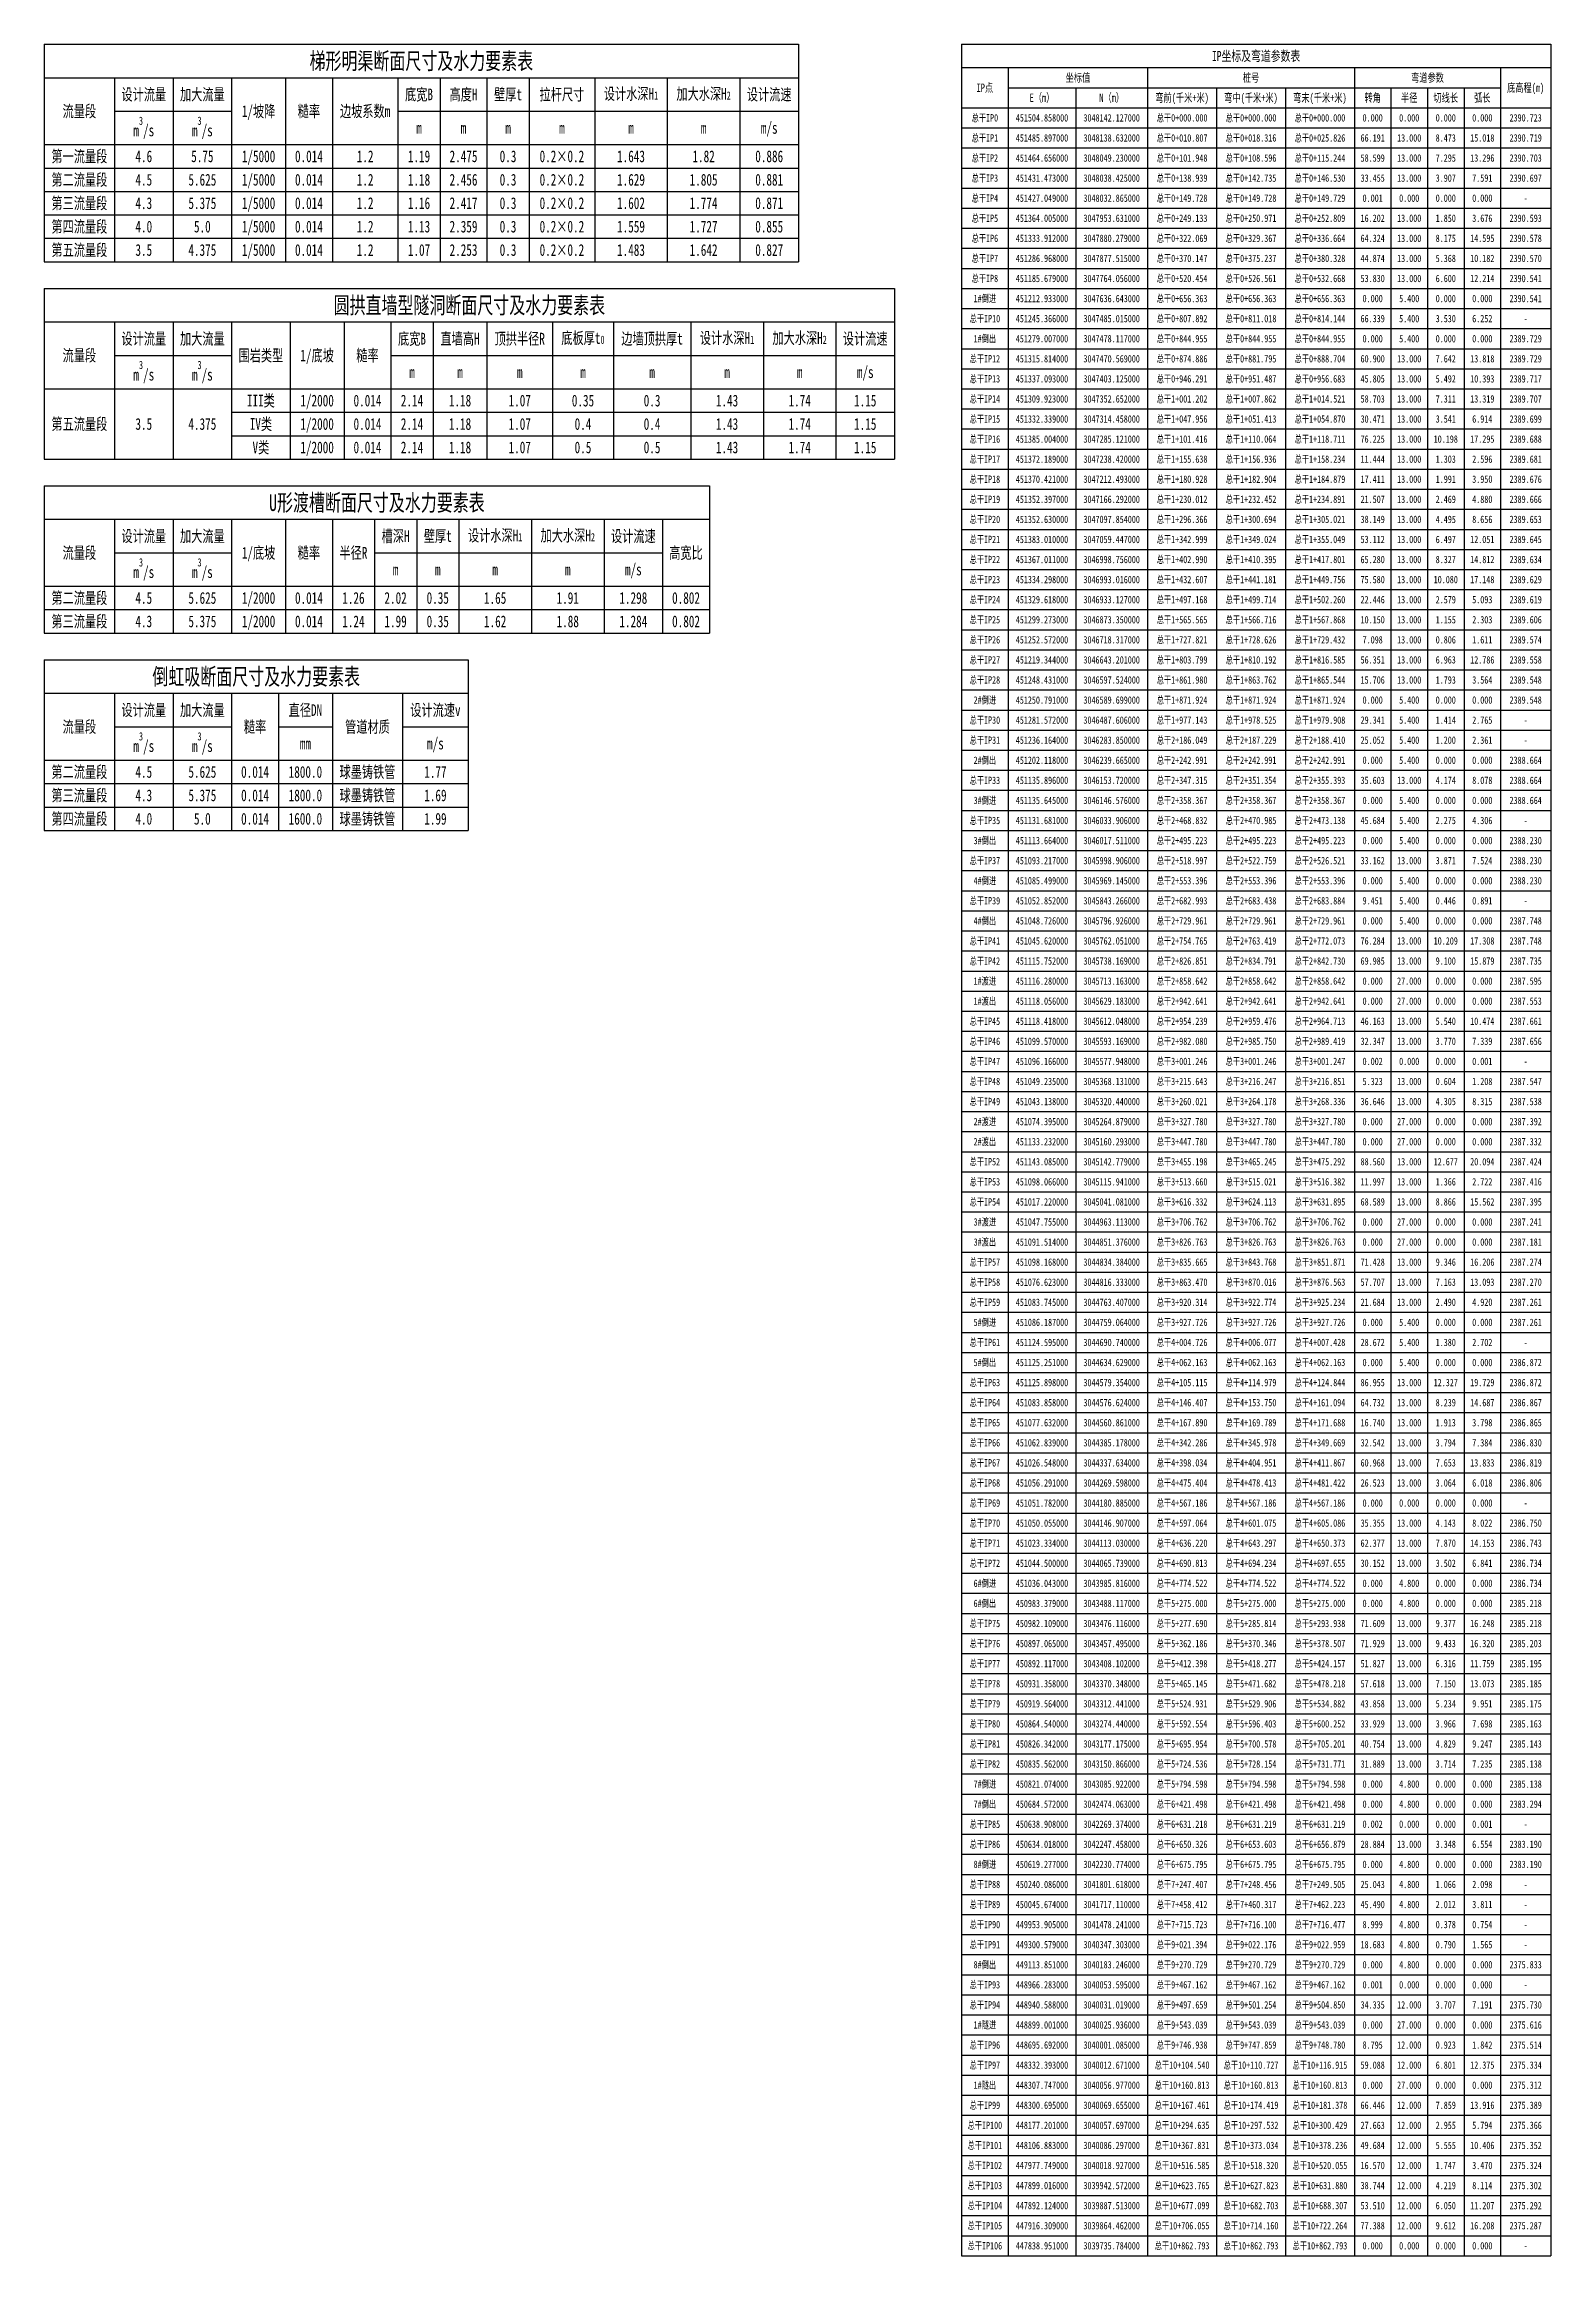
# Model space of a CAD drawing. Header units: metres. Extents: x -40 to 10883, y -681 to 2393.
# Drawn here: x 0 to 450, y -681 to -20 of the extents above; entities that cross this region are included whole.
import ezdxf
from ezdxf.enums import TextEntityAlignment as Align

# ---------------------------------------------------------------- set-up
doc = ezdxf.new("R2010")
doc.units = ezdxf.units.M
doc.layers.add('IP坐标表', color=7, linetype='Continuous')
doc.layers.add('断面汇总表', color=7, linetype='Continuous')
doc.styles.get("Standard").update_dxf_attribs({"font": '', "width": 0.7})
doc.styles.get('Standard').set_extended_font_data('仿宋')

msp = doc.modelspace()

# ---------------------------------------------------------------- texts
at = {"layer": 'IP坐标表', "width": 0.7}
for s, height, p in [('IP坐标及弯道参数表', 3, (362.16, -23.5)), ('IP点', 2.5, (281.1, -33)), ('坐标值', 2.5, (308.92, -30)), ('桩号', 2.5, (360.64, -30)), ('弯道参数', 2.5, (413.38, -30)), ('底高程(m)', 2.5, (442.72, -33)), ('E（m）', 2.5, (298.18, -36)), ('N（m）', 2.5, (319, -36)), ('弯前(千米+米)', 2.5, (340.04, -36)), ('弯中(千米+米)', 2.5, (360.64, -36)), ('弯末(千米+米)', 2.5, (381.24, -36)), ('转角', 2.5, (397, -36)), ('半径', 2.5, (407.92, -36)), ('切线长', 2.5, (418.84, -36)), ('弧长', 2.5, (429.76, -36)), ('总干IP0', 2.2, (281.1, -42)), ('451504.858000', 2.2, (298.18, -42)), ('3048142.127000', 2.2, (319, -42)), ('总干0+000.000', 2.2, (340.04, -42)), ('总干0+000.000', 2.2, (360.64, -42)), ('总干0+000.000', 2.2, (381.24, -42)), ('0.000', 2.2, (397, -42)), ('0.000', 2.2, (407.92, -42)), ('0.000', 2.2, (418.84, -42)), ('0.000', 2.2, (429.76, -42)), ('2390.723', 2.2, (442.72, -42)), ('总干IP1', 2.2, (281.1, -48)), ('总干IP2', 2.2, (281.1, -54)), ('451485.897000', 2.2, (298.18, -48)), ('3048138.632000', 2.2, (319, -48)), ('总干0+010.807', 2.2, (340.04, -48)), ('总干0+101.948', 2.2, (340.04, -54)), ('总干0+018.316', 2.2, (360.64, -48)), ('总干0+108.596', 2.2, (360.64, -54)), ('总干0+025.826', 2.2, (381.24, -48)), ('总干0+115.244', 2.2, (381.24, -54)), ('66.191', 2.2, (397, -48)), ('13.000', 2.2, (407.92, -48)), ('8.473', 2.2, (418.84, -48)), ('15.018', 2.2, (429.76, -48)), ('2390.719', 2.2, (442.72, -48)), ('总干IP3', 2.2, (281.1, -60)), ('451464.656000', 2.2, (298.18, -54)), ('451431.473000', 2.2, (298.18, -60)), ('3048049.230000', 2.2, (319, -54)), ('3048038.425000', 2.2, (319, -60)), ('总干0+138.939', 2.2, (340.04, -60)), ('总干0+142.735', 2.2, (360.64, -60)), ('总干0+146.530', 2.2, (381.24, -60)), ('33.455', 2.2, (397, -60)), ('58.599', 2.2, (397, -54)), ('13.000', 2.2, (407.92, -54)), ('13.000', 2.2, (407.92, -60)), ('3.907', 2.2, (418.84, -60)), ('7.295', 2.2, (418.84, -54)), ('13.296', 2.2, (429.76, -54)), ('7.591', 2.2, (429.76, -60)), ('2390.703', 2.2, (442.72, -54)), ('2390.697', 2.2, (442.72, -60)), ('总干IP4', 2.2, (281.1, -66)), ('451427.049000', 2.2, (298.18, -66)), ('3048032.865000', 2.2, (319, -66)), ('总干0+149.728', 2.2, (340.04, -66)), ('总干0+149.728', 2.2, (360.64, -66)), ('总干0+149.729', 2.2, (381.24, -66)), ('0.001', 2.2, (397, -66)), ('0.000', 2.2, (407.92, -66)), ('0.000', 2.2, (418.84, -66)), ('0.000', 2.2, (429.76, -66)), ('总干IP5', 2.2, (281.1, -72)), ('451364.005000', 2.2, (298.18, -72)), ('3047953.631000', 2.2, (319, -72)), ('总干0+249.133', 2.2, (340.04, -72)), ('总干0+250.971', 2.2, (360.64, -72)), ('总干0+252.809', 2.2, (381.24, -72)), ('16.202', 2.2, (397, -72)), ('13.000', 2.2, (407.92, -72)), ('1.850', 2.2, (418.84, -72)), ('3.676', 2.2, (429.76, -72)), ('2390.593', 2.2, (442.72, -72)), ('-', 2.2, (442.72, -66)), ('总干IP6', 2.2, (281.1, -78)), ('451333.912000', 2.2, (298.18, -78)), ('3047880.279000', 2.2, (319, -78)), ('总干0+322.069', 2.2, (340.04, -78)), ('总干0+329.367', 2.2, (360.64, -78)), ('总干0+336.664', 2.2, (381.24, -78)), ('64.324', 2.2, (397, -78)), ('13.000', 2.2, (407.92, -78)), ('8.175', 2.2, (418.84, -78)), ('14.595', 2.2, (429.76, -78)), ('2390.578', 2.2, (442.72, -78)), ('总干IP7', 2.2, (281.1, -84)), ('451286.968000', 2.2, (298.18, -84)), ('3047877.515000', 2.2, (319, -84)), ('总干0+370.147', 2.2, (340.04, -84)), ('总干0+375.237', 2.2, (360.64, -84)), ('总干0+380.328', 2.2, (381.24, -84)), ('44.874', 2.2, (397, -84)), ('13.000', 2.2, (407.92, -84)), ('5.368', 2.2, (418.84, -84)), ('10.182', 2.2, (429.76, -84)), ('2390.570', 2.2, (442.72, -84)), ('总干IP8', 2.2, (281.1, -90)), ('451185.679000', 2.2, (298.18, -90)), ('3047764.056000', 2.2, (319, -90)), ('总干0+520.454', 2.2, (340.04, -90)), ('总干0+526.561', 2.2, (360.64, -90)), ('总干0+532.668', 2.2, (381.24, -90)), ('53.830', 2.2, (397, -90)), ('13.000', 2.2, (407.92, -90)), ('6.600', 2.2, (418.84, -90)), ('12.214', 2.2, (429.76, -90)), ('2390.541', 2.2, (442.72, -90)), ('1#倒进', 2.2, (281.1, -96)), ('451212.933000', 2.2, (298.18, -96)), ('3047636.643000', 2.2, (319, -96)), ('总干0+656.363', 2.2, (340.04, -96)), ('总干0+656.363', 2.2, (360.64, -96)), ('总干0+656.363', 2.2, (381.24, -96)), ('0.000', 2.2, (397, -96)), ('5.400', 2.2, (407.92, -96)), ('0.000', 2.2, (418.84, -96)), ('0.000', 2.2, (429.76, -96)), ('2390.541', 2.2, (442.72, -96)), ('总干IP10', 2.2, (281.1, -102)), ('451245.366000', 2.2, (298.18, -102)), ('3047485.015000', 2.2, (319, -102)), ('总干0+807.892', 2.2, (340.04, -102)), ('总干0+811.018', 2.2, (360.64, -102)), ('总干0+814.144', 2.2, (381.24, -102)), ('66.339', 2.2, (397, -102)), ('5.400', 2.2, (407.92, -102)), ('3.530', 2.2, (418.84, -102)), ('6.252', 2.2, (429.76, -102)), ('-', 2.2, (442.72, -102)), ('1#倒出', 2.2, (281.1, -108)), ('451279.007000', 2.2, (298.18, -108)), ('3047478.117000', 2.2, (319, -108)), ('总干0+844.955', 2.2, (340.04, -108)), ('总干0+844.955', 2.2, (360.64, -108)), ('总干0+844.955', 2.2, (381.24, -108)), ('0.000', 2.2, (397, -108)), ('5.400', 2.2, (407.92, -108)), ('0.000', 2.2, (418.84, -108)), ('0.000', 2.2, (429.76, -108)), ('2389.729', 2.2, (442.72, -108)), ('总干IP12', 2.2, (281.1, -114)), ('总干IP13', 2.2, (281.1, -120)), ('451315.814000', 2.2, (298.18, -114)), ('451337.093000', 2.2, (298.18, -120)), ('3047470.569000', 2.2, (319, -114)), ('3047403.125000', 2.2, (319, -120)), ('总干0+874.886', 2.2, (340.04, -114)), ('总干0+946.291', 2.2, (340.04, -120)), ('总干0+881.795', 2.2, (360.64, -114)), ('总干0+951.487', 2.2, (360.64, -120)), ('总干0+888.704', 2.2, (381.24, -114)), ('总干0+956.683', 2.2, (381.24, -120)), ('45.805', 2.2, (397, -120)), ('60.900', 2.2, (397, -114)), ('13.000', 2.2, (407.92, -114)), ('13.000', 2.2, (407.92, -120)), ('5.492', 2.2, (418.84, -120)), ('7.642', 2.2, (418.84, -114)), ('13.818', 2.2, (429.76, -114)), ('10.393', 2.2, (429.76, -120)), ('2389.729', 2.2, (442.72, -114)), ('2389.717', 2.2, (442.72, -120)), ('总干IP14', 2.2, (281.1, -126)), ('451309.923000', 2.2, (298.18, -126)), ('3047352.652000', 2.2, (319, -126)), ('总干1+001.202', 2.2, (340.04, -126)), ('总干1+007.862', 2.2, (360.64, -126)), ('总干1+014.521', 2.2, (381.24, -126)), ('58.703', 2.2, (397, -126)), ('13.000', 2.2, (407.92, -126)), ('7.311', 2.2, (418.84, -126)), ('13.319', 2.2, (429.76, -126)), ('2389.707', 2.2, (442.72, -126)), ('总干IP15', 2.2, (281.1, -132)), ('451332.339000', 2.2, (298.18, -132)), ('3047314.458000', 2.2, (319, -132)), ('总干1+047.956', 2.2, (340.04, -132)), ('总干1+051.413', 2.2, (360.64, -132)), ('总干1+054.870', 2.2, (381.24, -132)), ('30.471', 2.2, (397, -132)), ('13.000', 2.2, (407.92, -132)), ('3.541', 2.2, (418.84, -132)), ('6.914', 2.2, (429.76, -132)), ('2389.699', 2.2, (442.72, -132)), ('总干IP16', 2.2, (281.1, -138)), ('451385.004000', 2.2, (298.18, -138)), ('3047285.121000', 2.2, (319, -138)), ('总干1+101.416', 2.2, (340.04, -138)), ('总干1+110.064', 2.2, (360.64, -138)), ('总干1+118.711', 2.2, (381.24, -138)), ('76.225', 2.2, (397, -138)), ('13.000', 2.2, (407.92, -138)), ('10.198', 2.2, (418.84, -138)), ('17.295', 2.2, (429.76, -138)), ('2389.688', 2.2, (442.72, -138)), ('总干IP17', 2.2, (281.1, -144)), ('451372.189000', 2.2, (298.18, -144)), ('3047238.420000', 2.2, (319, -144)), ('总干1+155.638', 2.2, (340.04, -144)), ('总干1+156.936', 2.2, (360.64, -144)), ('总干1+158.234', 2.2, (381.24, -144)), ('11.444', 2.2, (397, -144)), ('13.000', 2.2, (407.92, -144)), ('1.303', 2.2, (418.84, -144)), ('2.596', 2.2, (429.76, -144)), ('2389.681', 2.2, (442.72, -144)), ('总干IP18', 2.2, (281.1, -150)), ('451370.421000', 2.2, (298.18, -150)), ('3047212.493000', 2.2, (319, -150)), ('总干1+180.928', 2.2, (340.04, -150)), ('总干1+182.904', 2.2, (360.64, -150)), ('总干1+184.879', 2.2, (381.24, -150)), ('17.411', 2.2, (397, -150)), ('13.000', 2.2, (407.92, -150)), ('1.991', 2.2, (418.84, -150)), ('3.950', 2.2, (429.76, -150)), ('2389.676', 2.2, (442.72, -150)), ('总干IP19', 2.2, (281.1, -156)), ('451352.397000', 2.2, (298.18, -156)), ('3047166.292000', 2.2, (319, -156)), ('总干1+230.012', 2.2, (340.04, -156)), ('总干1+232.452', 2.2, (360.64, -156)), ('总干1+234.891', 2.2, (381.24, -156)), ('21.507', 2.2, (397, -156)), ('13.000', 2.2, (407.92, -156)), ('2.469', 2.2, (418.84, -156)), ('4.880', 2.2, (429.76, -156)), ('2389.666', 2.2, (442.72, -156)), ('总干IP20', 2.2, (281.1, -162)), ('451352.630000', 2.2, (298.18, -162)), ('3047097.854000', 2.2, (319, -162)), ('总干1+296.366', 2.2, (340.04, -162)), ('总干1+300.694', 2.2, (360.64, -162)), ('总干1+305.021', 2.2, (381.24, -162)), ('38.149', 2.2, (397, -162)), ('13.000', 2.2, (407.92, -162)), ('4.495', 2.2, (418.84, -162)), ('8.656', 2.2, (429.76, -162)), ('2389.653', 2.2, (442.72, -162)), ('总干IP21', 2.2, (281.1, -168)), ('451383.010000', 2.2, (298.18, -168)), ('3047059.447000', 2.2, (319, -168)), ('总干1+342.999', 2.2, (340.04, -168)), ('总干1+349.024', 2.2, (360.64, -168)), ('总干1+355.049', 2.2, (381.24, -168)), ('53.112', 2.2, (397, -168)), ('13.000', 2.2, (407.92, -168)), ('6.497', 2.2, (418.84, -168)), ('12.051', 2.2, (429.76, -168)), ('2389.645', 2.2, (442.72, -168)), ('总干IP22', 2.2, (281.1, -174)), ('451367.011000', 2.2, (298.18, -174)), ('3046998.756000', 2.2, (319, -174)), ('总干1+402.990', 2.2, (340.04, -174)), ('总干1+410.395', 2.2, (360.64, -174)), ('总干1+417.801', 2.2, (381.24, -174)), ('65.280', 2.2, (397, -174)), ('13.000', 2.2, (407.92, -174)), ('8.327', 2.2, (418.84, -174)), ('14.812', 2.2, (429.76, -174)), ('2389.634', 2.2, (442.72, -174)), ('总干IP23', 2.2, (281.1, -180)), ('总干IP24', 2.2, (281.1, -186)), ('451334.298000', 2.2, (298.18, -180)), ('451329.618000', 2.2, (298.18, -186)), ('3046993.016000', 2.2, (319, -180)), ('3046933.127000', 2.2, (319, -186)), ('总干1+432.607', 2.2, (340.04, -180)), ('总干1+497.168', 2.2, (340.04, -186)), ('总干1+441.181', 2.2, (360.64, -180)), ('总干1+499.714', 2.2, (360.64, -186)), ('总干1+449.756', 2.2, (381.24, -180)), ('总干1+502.260', 2.2, (381.24, -186)), ('22.446', 2.2, (397, -186)), ('75.580', 2.2, (397, -180)), ('13.000', 2.2, (407.92, -180)), ('13.000', 2.2, (407.92, -186)), ('10.080', 2.2, (418.84, -180)), ('2.579', 2.2, (418.84, -186)), ('17.148', 2.2, (429.76, -180)), ('5.093', 2.2, (429.76, -186)), ('2389.629', 2.2, (442.72, -180)), ('2389.619', 2.2, (442.72, -186)), ('总干IP25', 2.2, (281.1, -192)), ('451299.273000', 2.2, (298.18, -192)), ('3046873.350000', 2.2, (319, -192)), ('总干1+565.565', 2.2, (340.04, -192)), ('总干1+566.716', 2.2, (360.64, -192)), ('总干1+567.868', 2.2, (381.24, -192)), ('10.150', 2.2, (397, -192)), ('13.000', 2.2, (407.92, -192)), ('1.155', 2.2, (418.84, -192)), ('2.303', 2.2, (429.76, -192)), ('2389.606', 2.2, (442.72, -192)), ('总干IP26', 2.2, (281.1, -198)), ('451252.572000', 2.2, (298.18, -198)), ('3046718.317000', 2.2, (319, -198)), ('总干1+727.821', 2.2, (340.04, -198)), ('总干1+728.626', 2.2, (360.64, -198)), ('总干1+729.432', 2.2, (381.24, -198)), ('7.098', 2.2, (397, -198)), ('13.000', 2.2, (407.92, -198)), ('0.806', 2.2, (418.84, -198)), ('1.611', 2.2, (429.76, -198)), ('2389.574', 2.2, (442.72, -198)), ('总干IP27', 2.2, (281.1, -204)), ('451219.344000', 2.2, (298.18, -204)), ('3046643.201000', 2.2, (319, -204)), ('总干1+803.799', 2.2, (340.04, -204)), ('总干1+810.192', 2.2, (360.64, -204)), ('总干1+816.585', 2.2, (381.24, -204)), ('56.351', 2.2, (397, -204)), ('13.000', 2.2, (407.92, -204)), ('6.963', 2.2, (418.84, -204)), ('12.786', 2.2, (429.76, -204)), ('2389.558', 2.2, (442.72, -204)), ('总干IP28', 2.2, (281.1, -210)), ('451248.431000', 2.2, (298.18, -210)), ('3046597.524000', 2.2, (319, -210)), ('总干1+861.980', 2.2, (340.04, -210)), ('总干1+863.762', 2.2, (360.64, -210)), ('总干1+865.544', 2.2, (381.24, -210)), ('15.706', 2.2, (397, -210)), ('13.000', 2.2, (407.92, -210)), ('1.793', 2.2, (418.84, -210)), ('3.564', 2.2, (429.76, -210)), ('2389.548', 2.2, (442.72, -210)), ('2#倒进', 2.2, (281.1, -216)), ('451250.791000', 2.2, (298.18, -216)), ('3046589.699000', 2.2, (319, -216)), ('总干1+871.924', 2.2, (340.04, -216)), ('总干1+871.924', 2.2, (360.64, -216)), ('总干1+871.924', 2.2, (381.24, -216)), ('0.000', 2.2, (397, -216)), ('5.400', 2.2, (407.92, -216)), ('0.000', 2.2, (418.84, -216)), ('0.000', 2.2, (429.76, -216)), ('2389.548', 2.2, (442.72, -216)), ('总干IP30', 2.2, (281.1, -222)), ('451281.572000', 2.2, (298.18, -222)), ('3046487.606000', 2.2, (319, -222)), ('总干1+977.143', 2.2, (340.04, -222)), ('总干1+978.525', 2.2, (360.64, -222)), ('总干1+979.908', 2.2, (381.24, -222)), ('29.341', 2.2, (397, -222)), ('5.400', 2.2, (407.92, -222)), ('1.414', 2.2, (418.84, -222)), ('2.765', 2.2, (429.76, -222)), ('-', 2.2, (442.72, -222)), ('总干IP31', 2.2, (281.1, -228)), ('451236.164000', 2.2, (298.18, -228)), ('3046283.850000', 2.2, (319, -228)), ('总干2+186.049', 2.2, (340.04, -228)), ('总干2+187.229', 2.2, (360.64, -228)), ('总干2+188.410', 2.2, (381.24, -228)), ('25.052', 2.2, (397, -228)), ('5.400', 2.2, (407.92, -228)), ('1.200', 2.2, (418.84, -228)), ('2.361', 2.2, (429.76, -228)), ('-', 2.2, (442.72, -228)), ('2#倒出', 2.2, (281.1, -234)), ('451202.118000', 2.2, (298.18, -234)), ('3046239.665000', 2.2, (319, -234)), ('总干2+242.991', 2.2, (340.04, -234)), ('总干2+242.991', 2.2, (360.64, -234)), ('总干2+242.991', 2.2, (381.24, -234)), ('0.000', 2.2, (397, -234)), ('5.400', 2.2, (407.92, -234)), ('0.000', 2.2, (418.84, -234)), ('0.000', 2.2, (429.76, -234)), ('2388.664', 2.2, (442.72, -234)), ('总干IP33', 2.2, (281.1, -240)), ('451135.896000', 2.2, (298.18, -240)), ('3046153.720000', 2.2, (319, -240)), ('总干2+347.315', 2.2, (340.04, -240)), ('总干2+351.354', 2.2, (360.64, -240)), ('总干2+355.393', 2.2, (381.24, -240)), ('35.603', 2.2, (397, -240)), ('13.000', 2.2, (407.92, -240)), ('4.174', 2.2, (418.84, -240)), ('8.078', 2.2, (429.76, -240)), ('2388.664', 2.2, (442.72, -240)), ('总干IP35', 2.2, (281.1, -252)), ('3#倒进', 2.2, (281.1, -246)), ('451135.645000', 2.2, (298.18, -246)), ('451131.681000', 2.2, (298.18, -252)), ('3046146.576000', 2.2, (319, -246)), ('3046033.906000', 2.2, (319, -252)), ('总干2+358.367', 2.2, (340.04, -246)), ('总干2+468.832', 2.2, (340.04, -252)), ('总干2+358.367', 2.2, (360.64, -246)), ('总干2+470.985', 2.2, (360.64, -252)), ('总干2+358.367', 2.2, (381.24, -246)), ('总干2+473.138', 2.2, (381.24, -252)), ('45.684', 2.2, (397, -252)), ('0.000', 2.2, (397, -246)), ('5.400', 2.2, (407.92, -246)), ('5.400', 2.2, (407.92, -252)), ('2.275', 2.2, (418.84, -252)), ('0.000', 2.2, (418.84, -246)), ('4.306', 2.2, (429.76, -252)), ('0.000', 2.2, (429.76, -246)), ('2388.664', 2.2, (442.72, -246)), ('3#倒出', 2.2, (281.1, -258)), ('451113.664000', 2.2, (298.18, -258)), ('3046017.511000', 2.2, (319, -258)), ('总干2+495.223', 2.2, (340.04, -258)), ('总干2+495.223', 2.2, (360.64, -258)), ('总干2+495.223', 2.2, (381.24, -258)), ('0.000', 2.2, (397, -258)), ('5.400', 2.2, (407.92, -258)), ('0.000', 2.2, (418.84, -258)), ('0.000', 2.2, (429.76, -258)), ('2388.230', 2.2, (442.72, -258)), ('-', 2.2, (442.72, -252)), ('总干IP37', 2.2, (281.1, -264)), ('451093.217000', 2.2, (298.18, -264)), ('3045998.906000', 2.2, (319, -264)), ('总干2+518.997', 2.2, (340.04, -264)), ('总干2+522.759', 2.2, (360.64, -264)), ('总干2+526.521', 2.2, (381.24, -264)), ('33.162', 2.2, (397, -264)), ('13.000', 2.2, (407.92, -264)), ('3.871', 2.2, (418.84, -264)), ('7.524', 2.2, (429.76, -264)), ('2388.230', 2.2, (442.72, -264)), ('4#倒进', 2.2, (281.1, -270)), ('451085.499000', 2.2, (298.18, -270)), ('3045969.145000', 2.2, (319, -270)), ('总干2+553.396', 2.2, (340.04, -270)), ('总干2+553.396', 2.2, (360.64, -270)), ('总干2+553.396', 2.2, (381.24, -270)), ('0.000', 2.2, (397, -270)), ('5.400', 2.2, (407.92, -270)), ('0.000', 2.2, (418.84, -270)), ('0.000', 2.2, (429.76, -270)), ('2388.230', 2.2, (442.72, -270)), ('总干IP39', 2.2, (281.1, -276)), ('451052.852000', 2.2, (298.18, -276)), ('3045843.266000', 2.2, (319, -276)), ('总干2+682.993', 2.2, (340.04, -276)), ('总干2+683.438', 2.2, (360.64, -276)), ('总干2+683.884', 2.2, (381.24, -276)), ('9.451', 2.2, (397, -276)), ('5.400', 2.2, (407.92, -276)), ('0.446', 2.2, (418.84, -276)), ('0.891', 2.2, (429.76, -276)), ('-', 2.2, (442.72, -276)), ('4#倒出', 2.2, (281.1, -282)), ('451048.726000', 2.2, (298.18, -282)), ('3045796.926000', 2.2, (319, -282)), ('总干2+729.961', 2.2, (340.04, -282)), ('总干2+729.961', 2.2, (360.64, -282)), ('总干2+729.961', 2.2, (381.24, -282)), ('0.000', 2.2, (397, -282)), ('5.400', 2.2, (407.92, -282)), ('0.000', 2.2, (418.84, -282)), ('0.000', 2.2, (429.76, -282)), ('2387.748', 2.2, (442.72, -282)), ('总干IP41', 2.2, (281.1, -288)), ('451045.620000', 2.2, (298.18, -288)), ('3045762.051000', 2.2, (319, -288)), ('总干2+754.765', 2.2, (340.04, -288)), ('总干2+763.419', 2.2, (360.64, -288)), ('总干2+772.073', 2.2, (381.24, -288)), ('76.284', 2.2, (397, -288)), ('13.000', 2.2, (407.92, -288)), ('10.209', 2.2, (418.84, -288)), ('17.308', 2.2, (429.76, -288)), ('2387.748', 2.2, (442.72, -288)), ('总干IP42', 2.2, (281.1, -294)), ('451115.752000', 2.2, (298.18, -294)), ('3045738.169000', 2.2, (319, -294)), ('总干2+826.851', 2.2, (340.04, -294)), ('总干2+834.791', 2.2, (360.64, -294)), ('总干2+842.730', 2.2, (381.24, -294)), ('69.985', 2.2, (397, -294)), ('13.000', 2.2, (407.92, -294)), ('9.100', 2.2, (418.84, -294)), ('15.879', 2.2, (429.76, -294)), ('2387.735', 2.2, (442.72, -294)), ('1#渡进', 2.2, (281.1, -300)), ('451116.280000', 2.2, (298.18, -300)), ('3045713.163000', 2.2, (319, -300)), ('总干2+858.642', 2.2, (340.04, -300)), ('总干2+858.642', 2.2, (360.64, -300)), ('总干2+858.642', 2.2, (381.24, -300)), ('0.000', 2.2, (397, -300)), ('27.000', 2.2, (407.92, -300)), ('0.000', 2.2, (418.84, -300)), ('0.000', 2.2, (429.76, -300)), ('2387.595', 2.2, (442.72, -300)), ('总干IP45', 2.2, (281.1, -312)), ('1#渡出', 2.2, (281.1, -306)), ('451118.056000', 2.2, (298.18, -306)), ('3045629.183000', 2.2, (319, -306)), ('总干2+942.641', 2.2, (340.04, -306)), ('总干2+954.239', 2.2, (340.04, -312)), ('总干2+942.641', 2.2, (360.64, -306)), ('总干2+959.476', 2.2, (360.64, -312)), ('总干2+942.641', 2.2, (381.24, -306)), ('总干2+964.713', 2.2, (381.24, -312)), ('0.000', 2.2, (397, -306)), ('27.000', 2.2, (407.92, -306)), ('0.000', 2.2, (418.84, -306)), ('0.000', 2.2, (429.76, -306)), ('2387.553', 2.2, (442.72, -306)), ('总干IP46', 2.2, (281.1, -318)), ('451118.418000', 2.2, (298.18, -312)), ('451099.570000', 2.2, (298.18, -318)), ('3045612.048000', 2.2, (319, -312)), ('3045593.169000', 2.2, (319, -318)), ('总干2+982.080', 2.2, (340.04, -318)), ('总干2+985.750', 2.2, (360.64, -318)), ('总干2+989.419', 2.2, (381.24, -318)), ('46.163', 2.2, (397, -312)), ('32.347', 2.2, (397, -318)), ('13.000', 2.2, (407.92, -312)), ('13.000', 2.2, (407.92, -318)), ('5.540', 2.2, (418.84, -312)), ('3.770', 2.2, (418.84, -318)), ('10.474', 2.2, (429.76, -312)), ('7.339', 2.2, (429.76, -318)), ('2387.661', 2.2, (442.72, -312)), ('2387.656', 2.2, (442.72, -318)), ('总干IP47', 2.2, (281.1, -324)), ('451096.166000', 2.2, (298.18, -324)), ('3045577.948000', 2.2, (319, -324)), ('总干3+001.246', 2.2, (340.04, -324)), ('总干3+001.246', 2.2, (360.64, -324)), ('总干3+001.247', 2.2, (381.24, -324)), ('0.002', 2.2, (397, -324)), ('0.000', 2.2, (407.92, -324)), ('0.000', 2.2, (418.84, -324)), ('0.001', 2.2, (429.76, -324)), ('总干IP48', 2.2, (281.1, -330)), ('451049.235000', 2.2, (298.18, -330)), ('3045368.131000', 2.2, (319, -330)), ('总干3+215.643', 2.2, (340.04, -330)), ('总干3+216.247', 2.2, (360.64, -330)), ('总干3+216.851', 2.2, (381.24, -330)), ('5.323', 2.2, (397, -330)), ('13.000', 2.2, (407.92, -330)), ('0.604', 2.2, (418.84, -330)), ('1.208', 2.2, (429.76, -330)), ('2387.547', 2.2, (442.72, -330)), ('-', 2.2, (442.72, -324)), ('总干IP49', 2.2, (281.1, -336)), ('451043.138000', 2.2, (298.18, -336)), ('3045320.440000', 2.2, (319, -336)), ('总干3+260.021', 2.2, (340.04, -336)), ('总干3+264.178', 2.2, (360.64, -336)), ('总干3+268.336', 2.2, (381.24, -336)), ('36.646', 2.2, (397, -336)), ('13.000', 2.2, (407.92, -336)), ('4.305', 2.2, (418.84, -336)), ('8.315', 2.2, (429.76, -336)), ('2387.538', 2.2, (442.72, -336)), ('2#渡进', 2.2, (281.1, -342)), ('451074.395000', 2.2, (298.18, -342)), ('3045264.879000', 2.2, (319, -342)), ('总干3+327.780', 2.2, (340.04, -342)), ('总干3+327.780', 2.2, (360.64, -342)), ('总干3+327.780', 2.2, (381.24, -342)), ('0.000', 2.2, (397, -342)), ('27.000', 2.2, (407.92, -342)), ('0.000', 2.2, (418.84, -342)), ('0.000', 2.2, (429.76, -342)), ('2387.392', 2.2, (442.72, -342)), ('2#渡出', 2.2, (281.1, -348)), ('451133.232000', 2.2, (298.18, -348)), ('3045160.293000', 2.2, (319, -348)), ('总干3+447.780', 2.2, (340.04, -348)), ('总干3+447.780', 2.2, (360.64, -348)), ('总干3+447.780', 2.2, (381.24, -348)), ('0.000', 2.2, (397, -348)), ('27.000', 2.2, (407.92, -348)), ('0.000', 2.2, (418.84, -348)), ('0.000', 2.2, (429.76, -348)), ('2387.332', 2.2, (442.72, -348)), ('总干IP52', 2.2, (281.1, -354)), ('451143.085000', 2.2, (298.18, -354)), ('3045142.779000', 2.2, (319, -354)), ('总干3+455.198', 2.2, (340.04, -354)), ('总干3+465.245', 2.2, (360.64, -354)), ('总干3+475.292', 2.2, (381.24, -354)), ('88.560', 2.2, (397, -354)), ('13.000', 2.2, (407.92, -354)), ('12.677', 2.2, (418.84, -354)), ('20.094', 2.2, (429.76, -354)), ('2387.424', 2.2, (442.72, -354)), ('总干IP53', 2.2, (281.1, -360)), ('451098.066000', 2.2, (298.18, -360)), ('3045115.941000', 2.2, (319, -360)), ('总干3+513.660', 2.2, (340.04, -360)), ('总干3+515.021', 2.2, (360.64, -360)), ('总干3+516.382', 2.2, (381.24, -360)), ('11.997', 2.2, (397, -360)), ('13.000', 2.2, (407.92, -360)), ('1.366', 2.2, (418.84, -360)), ('2.722', 2.2, (429.76, -360)), ('2387.416', 2.2, (442.72, -360)), ('总干IP54', 2.2, (281.1, -366)), ('451017.220000', 2.2, (298.18, -366)), ('3045041.081000', 2.2, (319, -366)), ('总干3+616.332', 2.2, (340.04, -366)), ('总干3+624.113', 2.2, (360.64, -366)), ('总干3+631.895', 2.2, (381.24, -366)), ('68.589', 2.2, (397, -366)), ('13.000', 2.2, (407.92, -366)), ('8.866', 2.2, (418.84, -366)), ('15.562', 2.2, (429.76, -366)), ('2387.395', 2.2, (442.72, -366)), ('3#渡进', 2.2, (281.1, -372)), ('3#渡出', 2.2, (281.1, -378)), ('451047.755000', 2.2, (298.18, -372)), ('3044963.113000', 2.2, (319, -372)), ('总干3+706.762', 2.2, (340.04, -372)), ('总干3+826.763', 2.2, (340.04, -378)), ('总干3+706.762', 2.2, (360.64, -372)), ('总干3+826.763', 2.2, (360.64, -378)), ('总干3+706.762', 2.2, (381.24, -372)), ('总干3+826.763', 2.2, (381.24, -378)), ('0.000', 2.2, (397, -372)), ('27.000', 2.2, (407.92, -372)), ('0.000', 2.2, (418.84, -372)), ('0.000', 2.2, (429.76, -372)), ('2387.241', 2.2, (442.72, -372)), ('总干IP57', 2.2, (281.1, -384)), ('451091.514000', 2.2, (298.18, -378)), ('451098.168000', 2.2, (298.18, -384)), ('3044851.376000', 2.2, (319, -378)), ('3044834.384000', 2.2, (319, -384)), ('总干3+835.665', 2.2, (340.04, -384)), ('总干3+843.768', 2.2, (360.64, -384)), ('总干3+851.871', 2.2, (381.24, -384)), ('71.428', 2.2, (397, -384)), ('0.000', 2.2, (397, -378)), ('27.000', 2.2, (407.92, -378)), ('13.000', 2.2, (407.92, -384)), ('0.000', 2.2, (418.84, -378)), ('9.346', 2.2, (418.84, -384)), ('16.206', 2.2, (429.76, -384)), ('0.000', 2.2, (429.76, -378)), ('2387.181', 2.2, (442.72, -378)), ('2387.274', 2.2, (442.72, -384)), ('总干IP58', 2.2, (281.1, -390)), ('451076.623000', 2.2, (298.18, -390)), ('3044816.333000', 2.2, (319, -390)), ('总干3+863.470', 2.2, (340.04, -390)), ('总干3+870.016', 2.2, (360.64, -390)), ('总干3+876.563', 2.2, (381.24, -390)), ('57.707', 2.2, (397, -390)), ('13.000', 2.2, (407.92, -390)), ('7.163', 2.2, (418.84, -390)), ('13.093', 2.2, (429.76, -390)), ('2387.270', 2.2, (442.72, -390)), ('总干IP59', 2.2, (281.1, -396)), ('451083.745000', 2.2, (298.18, -396)), ('3044763.407000', 2.2, (319, -396)), ('总干3+920.314', 2.2, (340.04, -396)), ('总干3+922.774', 2.2, (360.64, -396)), ('总干3+925.234', 2.2, (381.24, -396)), ('21.684', 2.2, (397, -396)), ('13.000', 2.2, (407.92, -396)), ('2.490', 2.2, (418.84, -396)), ('4.920', 2.2, (429.76, -396)), ('2387.261', 2.2, (442.72, -396)), ('5#倒进', 2.2, (281.1, -402)), ('451086.187000', 2.2, (298.18, -402)), ('3044759.064000', 2.2, (319, -402)), ('总干3+927.726', 2.2, (340.04, -402)), ('总干3+927.726', 2.2, (360.64, -402)), ('总干3+927.726', 2.2, (381.24, -402)), ('0.000', 2.2, (397, -402)), ('5.400', 2.2, (407.92, -402)), ('0.000', 2.2, (418.84, -402)), ('0.000', 2.2, (429.76, -402)), ('2387.261', 2.2, (442.72, -402)), ('总干IP61', 2.2, (281.1, -408)), ('451124.595000', 2.2, (298.18, -408)), ('3044690.740000', 2.2, (319, -408)), ('总干4+004.726', 2.2, (340.04, -408)), ('总干4+006.077', 2.2, (360.64, -408)), ('总干4+007.428', 2.2, (381.24, -408)), ('28.672', 2.2, (397, -408)), ('5.400', 2.2, (407.92, -408)), ('1.380', 2.2, (418.84, -408)), ('2.702', 2.2, (429.76, -408)), ('-', 2.2, (442.72, -408)), ('5#倒出', 2.2, (281.1, -414)), ('451125.251000', 2.2, (298.18, -414)), ('3044634.629000', 2.2, (319, -414)), ('总干4+062.163', 2.2, (340.04, -414)), ('总干4+062.163', 2.2, (360.64, -414)), ('总干4+062.163', 2.2, (381.24, -414)), ('0.000', 2.2, (397, -414)), ('5.400', 2.2, (407.92, -414)), ('0.000', 2.2, (418.84, -414)), ('0.000', 2.2, (429.76, -414)), ('2386.872', 2.2, (442.72, -414)), ('总干IP63', 2.2, (281.1, -420)), ('451125.898000', 2.2, (298.18, -420)), ('3044579.354000', 2.2, (319, -420)), ('总干4+105.115', 2.2, (340.04, -420)), ('总干4+114.979', 2.2, (360.64, -420)), ('总干4+124.844', 2.2, (381.24, -420)), ('86.955', 2.2, (397, -420)), ('13.000', 2.2, (407.92, -420)), ('12.327', 2.2, (418.84, -420)), ('19.729', 2.2, (429.76, -420)), ('2386.872', 2.2, (442.72, -420)), ('总干IP64', 2.2, (281.1, -426)), ('451083.858000', 2.2, (298.18, -426)), ('3044576.624000', 2.2, (319, -426)), ('总干4+146.407', 2.2, (340.04, -426)), ('总干4+153.750', 2.2, (360.64, -426)), ('总干4+161.094', 2.2, (381.24, -426)), ('64.732', 2.2, (397, -426)), ('13.000', 2.2, (407.92, -426)), ('8.239', 2.2, (418.84, -426)), ('14.687', 2.2, (429.76, -426)), ('2386.867', 2.2, (442.72, -426)), ('总干IP65', 2.2, (281.1, -432)), ('451077.632000', 2.2, (298.18, -432)), ('3044560.861000', 2.2, (319, -432)), ('总干4+167.890', 2.2, (340.04, -432)), ('总干4+169.789', 2.2, (360.64, -432)), ('总干4+171.688', 2.2, (381.24, -432)), ('16.740', 2.2, (397, -432)), ('13.000', 2.2, (407.92, -432)), ('1.913', 2.2, (418.84, -432)), ('3.798', 2.2, (429.76, -432)), ('2386.865', 2.2, (442.72, -432)), ('总干IP66', 2.2, (281.1, -438)), ('总干IP67', 2.2, (281.1, -444)), ('451062.839000', 2.2, (298.18, -438)), ('3044385.178000', 2.2, (319, -438)), ('总干4+342.286', 2.2, (340.04, -438)), ('总干4+398.034', 2.2, (340.04, -444)), ('总干4+345.978', 2.2, (360.64, -438)), ('总干4+404.951', 2.2, (360.64, -444)), ('总干4+349.669', 2.2, (381.24, -438)), ('总干4+411.867', 2.2, (381.24, -444)), ('32.542', 2.2, (397, -438)), ('13.000', 2.2, (407.92, -438)), ('3.794', 2.2, (418.84, -438)), ('7.384', 2.2, (429.76, -438)), ('2386.830', 2.2, (442.72, -438)), ('总干IP68', 2.2, (281.1, -450)), ('451026.548000', 2.2, (298.18, -444)), ('451056.291000', 2.2, (298.18, -450)), ('3044337.634000', 2.2, (319, -444)), ('3044269.598000', 2.2, (319, -450)), ('总干4+475.404', 2.2, (340.04, -450)), ('总干4+478.413', 2.2, (360.64, -450)), ('总干4+481.422', 2.2, (381.24, -450)), ('26.523', 2.2, (397, -450)), ('60.968', 2.2, (397, -444)), ('13.000', 2.2, (407.92, -444)), ('13.000', 2.2, (407.92, -450)), ('3.064', 2.2, (418.84, -450)), ('7.653', 2.2, (418.84, -444)), ('13.833', 2.2, (429.76, -444)), ('6.018', 2.2, (429.76, -450)), ('2386.819', 2.2, (442.72, -444)), ('2386.806', 2.2, (442.72, -450)), ('总干IP69', 2.2, (281.1, -456)), ('451051.782000', 2.2, (298.18, -456)), ('3044180.885000', 2.2, (319, -456)), ('总干4+567.186', 2.2, (340.04, -456)), ('总干4+567.186', 2.2, (360.64, -456)), ('总干4+567.186', 2.2, (381.24, -456)), ('0.000', 2.2, (397, -456)), ('0.000', 2.2, (407.92, -456)), ('0.000', 2.2, (418.84, -456)), ('0.000', 2.2, (429.76, -456)), ('总干IP70', 2.2, (281.1, -462)), ('451050.055000', 2.2, (298.18, -462)), ('3044146.907000', 2.2, (319, -462)), ('总干4+597.064', 2.2, (340.04, -462)), ('总干4+601.075', 2.2, (360.64, -462)), ('总干4+605.086', 2.2, (381.24, -462)), ('35.355', 2.2, (397, -462)), ('13.000', 2.2, (407.92, -462)), ('4.143', 2.2, (418.84, -462)), ('8.022', 2.2, (429.76, -462)), ('2386.750', 2.2, (442.72, -462)), ('-', 2.2, (442.72, -456)), ('总干IP71', 2.2, (281.1, -468)), ('451023.334000', 2.2, (298.18, -468)), ('3044113.030000', 2.2, (319, -468)), ('总干4+636.220', 2.2, (340.04, -468)), ('总干4+643.297', 2.2, (360.64, -468)), ('总干4+650.373', 2.2, (381.24, -468)), ('62.377', 2.2, (397, -468)), ('13.000', 2.2, (407.92, -468)), ('7.870', 2.2, (418.84, -468)), ('14.153', 2.2, (429.76, -468)), ('2386.743', 2.2, (442.72, -468)), ('总干IP72', 2.2, (281.1, -474)), ('451044.500000', 2.2, (298.18, -474)), ('3044065.739000', 2.2, (319, -474)), ('总干4+690.813', 2.2, (340.04, -474)), ('总干4+694.234', 2.2, (360.64, -474)), ('总干4+697.655', 2.2, (381.24, -474)), ('30.152', 2.2, (397, -474)), ('13.000', 2.2, (407.92, -474)), ('3.502', 2.2, (418.84, -474)), ('6.841', 2.2, (429.76, -474)), ('2386.734', 2.2, (442.72, -474)), ('6#倒进', 2.2, (281.1, -480)), ('451036.043000', 2.2, (298.18, -480)), ('3043985.816000', 2.2, (319, -480)), ('总干4+774.522', 2.2, (340.04, -480)), ('总干4+774.522', 2.2, (360.64, -480)), ('总干4+774.522', 2.2, (381.24, -480)), ('0.000', 2.2, (397, -480)), ('4.800', 2.2, (407.92, -480)), ('0.000', 2.2, (418.84, -480)), ('0.000', 2.2, (429.76, -480)), ('2386.734', 2.2, (442.72, -480)), ('6#倒出', 2.2, (281.1, -486)), ('450983.379000', 2.2, (298.18, -486)), ('3043488.117000', 2.2, (319, -486)), ('总干5+275.000', 2.2, (340.04, -486)), ('总干5+275.000', 2.2, (360.64, -486)), ('总干5+275.000', 2.2, (381.24, -486)), ('0.000', 2.2, (397, -486)), ('4.800', 2.2, (407.92, -486)), ('0.000', 2.2, (418.84, -486)), ('0.000', 2.2, (429.76, -486)), ('2385.218', 2.2, (442.72, -486)), ('总干IP75', 2.2, (281.1, -492)), ('450982.109000', 2.2, (298.18, -492)), ('3043476.116000', 2.2, (319, -492)), ('总干5+277.690', 2.2, (340.04, -492)), ('总干5+285.814', 2.2, (360.64, -492)), ('总干5+293.938', 2.2, (381.24, -492)), ('71.609', 2.2, (397, -492)), ('13.000', 2.2, (407.92, -492)), ('9.377', 2.2, (418.84, -492)), ('16.248', 2.2, (429.76, -492)), ('2385.218', 2.2, (442.72, -492)), ('总干IP76', 2.2, (281.1, -498)), ('450897.065000', 2.2, (298.18, -498)), ('3043457.495000', 2.2, (319, -498)), ('总干5+362.186', 2.2, (340.04, -498)), ('总干5+370.346', 2.2, (360.64, -498)), ('总干5+378.507', 2.2, (381.24, -498)), ('71.929', 2.2, (397, -498)), ('13.000', 2.2, (407.92, -498)), ('9.433', 2.2, (418.84, -498)), ('16.320', 2.2, (429.76, -498)), ('2385.203', 2.2, (442.72, -498)), ('总干IP77', 2.2, (281.1, -504)), ('总干IP78', 2.2, (281.1, -510)), ('450892.117000', 2.2, (298.18, -504)), ('450931.358000', 2.2, (298.18, -510)), ('3043408.102000', 2.2, (319, -504)), ('3043370.348000', 2.2, (319, -510)), ('总干5+412.398', 2.2, (340.04, -504)), ('总干5+465.145', 2.2, (340.04, -510)), ('总干5+418.277', 2.2, (360.64, -504)), ('总干5+471.682', 2.2, (360.64, -510)), ('总干5+424.157', 2.2, (381.24, -504)), ('总干5+478.218', 2.2, (381.24, -510)), ('51.827', 2.2, (397, -504)), ('57.618', 2.2, (397, -510)), ('13.000', 2.2, (407.92, -504)), ('13.000', 2.2, (407.92, -510)), ('6.316', 2.2, (418.84, -504)), ('7.150', 2.2, (418.84, -510)), ('11.759', 2.2, (429.76, -504)), ('13.073', 2.2, (429.76, -510)), ('2385.195', 2.2, (442.72, -504)), ('2385.185', 2.2, (442.72, -510)), ('总干IP79', 2.2, (281.1, -516)), ('450919.564000', 2.2, (298.18, -516)), ('3043312.441000', 2.2, (319, -516)), ('总干5+524.931', 2.2, (340.04, -516)), ('总干5+529.906', 2.2, (360.64, -516)), ('总干5+534.882', 2.2, (381.24, -516)), ('43.858', 2.2, (397, -516)), ('13.000', 2.2, (407.92, -516)), ('5.234', 2.2, (418.84, -516)), ('9.951', 2.2, (429.76, -516)), ('2385.175', 2.2, (442.72, -516)), ('总干IP80', 2.2, (281.1, -522)), ('450864.540000', 2.2, (298.18, -522)), ('3043274.440000', 2.2, (319, -522)), ('总干5+592.554', 2.2, (340.04, -522)), ('总干5+596.403', 2.2, (360.64, -522)), ('总干5+600.252', 2.2, (381.24, -522)), ('33.929', 2.2, (397, -522)), ('13.000', 2.2, (407.92, -522)), ('3.966', 2.2, (418.84, -522)), ('7.698', 2.2, (429.76, -522)), ('2385.163', 2.2, (442.72, -522)), ('总干IP81', 2.2, (281.1, -528)), ('450826.342000', 2.2, (298.18, -528)), ('3043177.175000', 2.2, (319, -528)), ('总干5+695.954', 2.2, (340.04, -528)), ('总干5+700.578', 2.2, (360.64, -528)), ('总干5+705.201', 2.2, (381.24, -528)), ('40.754', 2.2, (397, -528)), ('13.000', 2.2, (407.92, -528)), ('4.829', 2.2, (418.84, -528)), ('9.247', 2.2, (429.76, -528)), ('2385.143', 2.2, (442.72, -528)), ('总干IP82', 2.2, (281.1, -534)), ('450835.562000', 2.2, (298.18, -534)), ('3043150.866000', 2.2, (319, -534)), ('总干5+724.536', 2.2, (340.04, -534)), ('总干5+728.154', 2.2, (360.64, -534)), ('总干5+731.771', 2.2, (381.24, -534)), ('31.889', 2.2, (397, -534)), ('13.000', 2.2, (407.92, -534)), ('3.714', 2.2, (418.84, -534)), ('7.235', 2.2, (429.76, -534)), ('2385.138', 2.2, (442.72, -534)), ('7#倒进', 2.2, (281.1, -540)), ('450821.074000', 2.2, (298.18, -540)), ('3043085.922000', 2.2, (319, -540)), ('总干5+794.598', 2.2, (340.04, -540)), ('总干5+794.598', 2.2, (360.64, -540)), ('总干5+794.598', 2.2, (381.24, -540)), ('0.000', 2.2, (397, -540)), ('4.800', 2.2, (407.92, -540)), ('0.000', 2.2, (418.84, -540)), ('0.000', 2.2, (429.76, -540)), ('2385.138', 2.2, (442.72, -540)), ('7#倒出', 2.2, (281.1, -546)), ('450684.572000', 2.2, (298.18, -546)), ('3042474.063000', 2.2, (319, -546)), ('总干6+421.498', 2.2, (340.04, -546)), ('总干6+421.498', 2.2, (360.64, -546)), ('总干6+421.498', 2.2, (381.24, -546)), ('0.000', 2.2, (397, -546)), ('4.800', 2.2, (407.92, -546)), ('0.000', 2.2, (418.84, -546)), ('0.000', 2.2, (429.76, -546)), ('2383.294', 2.2, (442.72, -546)), ('总干IP85', 2.2, (281.1, -552)), ('450638.908000', 2.2, (298.18, -552)), ('3042269.374000', 2.2, (319, -552)), ('总干6+631.218', 2.2, (340.04, -552)), ('总干6+631.219', 2.2, (360.64, -552)), ('总干6+631.219', 2.2, (381.24, -552)), ('0.002', 2.2, (397, -552)), ('0.000', 2.2, (407.92, -552)), ('0.000', 2.2, (418.84, -552)), ('0.001', 2.2, (429.76, -552)), ('-', 2.2, (442.72, -552)), ('总干IP86', 2.2, (281.1, -558)), ('450634.018000', 2.2, (298.18, -558)), ('3042247.458000', 2.2, (319, -558)), ('总干6+650.326', 2.2, (340.04, -558)), ('总干6+653.603', 2.2, (360.64, -558)), ('总干6+656.879', 2.2, (381.24, -558)), ('28.884', 2.2, (397, -558)), ('13.000', 2.2, (407.92, -558)), ('3.348', 2.2, (418.84, -558)), ('6.554', 2.2, (429.76, -558)), ('2383.190', 2.2, (442.72, -558)), ('8#倒进', 2.2, (281.1, -564)), ('450619.277000', 2.2, (298.18, -564)), ('3042230.774000', 2.2, (319, -564)), ('总干6+675.795', 2.2, (340.04, -564)), ('总干6+675.795', 2.2, (360.64, -564)), ('总干6+675.795', 2.2, (381.24, -564)), ('0.000', 2.2, (397, -564)), ('4.800', 2.2, (407.92, -564)), ('0.000', 2.2, (418.84, -564)), ('0.000', 2.2, (429.76, -564)), ('2383.190', 2.2, (442.72, -564)), ('总干IP88', 2.2, (281.1, -570)), ('总干IP89', 2.2, (281.1, -576)), ('450240.086000', 2.2, (298.18, -570)), ('450045.674000', 2.2, (298.18, -576)), ('3041801.618000', 2.2, (319, -570)), ('3041717.110000', 2.2, (319, -576)), ('总干7+247.407', 2.2, (340.04, -570)), ('总干7+458.412', 2.2, (340.04, -576)), ('总干7+248.456', 2.2, (360.64, -570)), ('总干7+460.317', 2.2, (360.64, -576)), ('总干7+249.505', 2.2, (381.24, -570)), ('总干7+462.223', 2.2, (381.24, -576)), ('45.490', 2.2, (397, -576)), ('25.043', 2.2, (397, -570)), ('4.800', 2.2, (407.92, -570)), ('4.800', 2.2, (407.92, -576)), ('2.012', 2.2, (418.84, -576)), ('1.066', 2.2, (418.84, -570)), ('3.811', 2.2, (429.76, -576)), ('2.098', 2.2, (429.76, -570)), ('-', 2.2, (442.72, -570)), ('总干IP90', 2.2, (281.1, -582)), ('449953.905000', 2.2, (298.18, -582)), ('3041478.241000', 2.2, (319, -582)), ('总干7+715.723', 2.2, (340.04, -582)), ('总干7+716.100', 2.2, (360.64, -582)), ('总干7+716.477', 2.2, (381.24, -582)), ('8.999', 2.2, (397, -582)), ('4.800', 2.2, (407.92, -582)), ('0.378', 2.2, (418.84, -582)), ('0.754', 2.2, (429.76, -582)), ('-', 2.2, (442.72, -576)), ('总干IP91', 2.2, (281.1, -588)), ('449300.579000', 2.2, (298.18, -588)), ('3040347.303000', 2.2, (319, -588)), ('总干9+021.394', 2.2, (340.04, -588)), ('总干9+022.176', 2.2, (360.64, -588)), ('总干9+022.959', 2.2, (381.24, -588)), ('18.683', 2.2, (397, -588)), ('4.800', 2.2, (407.92, -588)), ('0.790', 2.2, (418.84, -588)), ('1.565', 2.2, (429.76, -588)), ('-', 2.2, (442.72, -582)), ('-', 2.2, (442.72, -588)), ('8#倒出', 2.2, (281.1, -594)), ('449113.851000', 2.2, (298.18, -594)), ('3040183.246000', 2.2, (319, -594)), ('总干9+270.729', 2.2, (340.04, -594)), ('总干9+270.729', 2.2, (360.64, -594)), ('总干9+270.729', 2.2, (381.24, -594)), ('0.000', 2.2, (397, -594)), ('4.800', 2.2, (407.92, -594)), ('0.000', 2.2, (418.84, -594)), ('0.000', 2.2, (429.76, -594)), ('2375.833', 2.2, (442.72, -594)), ('总干IP93', 2.2, (281.1, -600)), ('448966.283000', 2.2, (298.18, -600)), ('3040053.595000', 2.2, (319, -600)), ('总干9+467.162', 2.2, (340.04, -600)), ('总干9+467.162', 2.2, (360.64, -600)), ('总干9+467.162', 2.2, (381.24, -600)), ('0.001', 2.2, (397, -600)), ('0.000', 2.2, (407.92, -600)), ('0.000', 2.2, (418.84, -600)), ('0.000', 2.2, (429.76, -600)), ('-', 2.2, (442.72, -600)), ('总干IP94', 2.2, (281.1, -606)), ('448940.588000', 2.2, (298.18, -606)), ('3040031.019000', 2.2, (319, -606)), ('总干9+497.659', 2.2, (340.04, -606)), ('总干9+501.254', 2.2, (360.64, -606)), ('总干9+504.850', 2.2, (381.24, -606)), ('34.335', 2.2, (397, -606)), ('12.000', 2.2, (407.92, -606)), ('3.707', 2.2, (418.84, -606)), ('7.191', 2.2, (429.76, -606)), ('2375.730', 2.2, (442.72, -606)), ('1#隧进', 2.2, (281.1, -612)), ('448899.001000', 2.2, (298.18, -612)), ('3040025.936000', 2.2, (319, -612)), ('总干9+543.039', 2.2, (340.04, -612)), ('总干9+543.039', 2.2, (360.64, -612)), ('总干9+543.039', 2.2, (381.24, -612)), ('0.000', 2.2, (397, -612)), ('27.000', 2.2, (407.92, -612)), ('0.000', 2.2, (418.84, -612)), ('0.000', 2.2, (429.76, -612)), ('2375.616', 2.2, (442.72, -612)), ('总干IP96', 2.2, (281.1, -618)), ('448695.692000', 2.2, (298.18, -618)), ('3040001.085000', 2.2, (319, -618)), ('总干9+746.938', 2.2, (340.04, -618)), ('总干9+747.859', 2.2, (360.64, -618)), ('总干9+748.780', 2.2, (381.24, -618)), ('8.795', 2.2, (397, -618)), ('12.000', 2.2, (407.92, -618)), ('0.923', 2.2, (418.84, -618)), ('1.842', 2.2, (429.76, -618)), ('2375.514', 2.2, (442.72, -618)), ('总干IP97', 2.2, (281.1, -624)), ('448332.393000', 2.2, (298.18, -624)), ('3040012.671000', 2.2, (319, -624)), ('总干10+104.540', 2.2, (340.04, -624)), ('总干10+110.727', 2.2, (360.64, -624)), ('总干10+116.915', 2.2, (381.24, -624)), ('59.088', 2.2, (397, -624)), ('12.000', 2.2, (407.92, -624)), ('6.801', 2.2, (418.84, -624)), ('12.375', 2.2, (429.76, -624)), ('2375.334', 2.2, (442.72, -624)), ('1#隧出', 2.2, (281.1, -630)), ('448307.747000', 2.2, (298.18, -630)), ('3040056.977000', 2.2, (319, -630)), ('总干10+160.813', 2.2, (340.04, -630)), ('总干10+160.813', 2.2, (360.64, -630)), ('总干10+160.813', 2.2, (381.24, -630)), ('0.000', 2.2, (397, -630)), ('27.000', 2.2, (407.92, -630)), ('0.000', 2.2, (418.84, -630)), ('0.000', 2.2, (429.76, -630)), ('2375.312', 2.2, (442.72, -630)), ('总干IP100', 2.2, (281.1, -642)), ('总干IP99', 2.2, (281.1, -636)), ('448300.695000', 2.2, (298.18, -636)), ('448177.201000', 2.2, (298.18, -642)), ('3040069.655000', 2.2, (319, -636)), ('3040057.697000', 2.2, (319, -642)), ('总干10+167.461', 2.2, (340.04, -636)), ('总干10+294.635', 2.2, (340.04, -642)), ('总干10+174.419', 2.2, (360.64, -636)), ('总干10+297.532', 2.2, (360.64, -642)), ('总干10+181.378', 2.2, (381.24, -636)), ('总干10+300.429', 2.2, (381.24, -642)), ('27.663', 2.2, (397, -642)), ('66.446', 2.2, (397, -636)), ('12.000', 2.2, (407.92, -636)), ('12.000', 2.2, (407.92, -642)), ('2.955', 2.2, (418.84, -642)), ('7.859', 2.2, (418.84, -636)), ('13.916', 2.2, (429.76, -636)), ('5.794', 2.2, (429.76, -642)), ('2375.389', 2.2, (442.72, -636)), ('2375.366', 2.2, (442.72, -642)), ('总干IP101', 2.2, (281.1, -648)), ('448106.883000', 2.2, (298.18, -648)), ('3040086.297000', 2.2, (319, -648)), ('总干10+367.831', 2.2, (340.04, -648)), ('总干10+373.034', 2.2, (360.64, -648)), ('总干10+378.236', 2.2, (381.24, -648)), ('49.684', 2.2, (397, -648)), ('12.000', 2.2, (407.92, -648)), ('5.555', 2.2, (418.84, -648)), ('10.406', 2.2, (429.76, -648)), ('2375.352', 2.2, (442.72, -648)), ('总干IP102', 2.2, (281.1, -654)), ('447977.749000', 2.2, (298.18, -654)), ('3040018.927000', 2.2, (319, -654)), ('总干10+516.585', 2.2, (340.04, -654)), ('总干10+518.320', 2.2, (360.64, -654)), ('总干10+520.055', 2.2, (381.24, -654)), ('16.570', 2.2, (397, -654)), ('12.000', 2.2, (407.92, -654)), ('1.747', 2.2, (418.84, -654)), ('3.470', 2.2, (429.76, -654)), ('2375.324', 2.2, (442.72, -654)), ('总干IP103', 2.2, (281.1, -660)), ('447899.016000', 2.2, (298.18, -660)), ('3039942.572000', 2.2, (319, -660)), ('总干10+623.765', 2.2, (340.04, -660)), ('总干10+627.823', 2.2, (360.64, -660)), ('总干10+631.880', 2.2, (381.24, -660)), ('38.744', 2.2, (397, -660)), ('12.000', 2.2, (407.92, -660)), ('4.219', 2.2, (418.84, -660)), ('8.114', 2.2, (429.76, -660)), ('2375.302', 2.2, (442.72, -660)), ('总干IP104', 2.2, (281.1, -666)), ('447892.124000', 2.2, (298.18, -666)), ('3039887.513000', 2.2, (319, -666)), ('总干10+677.099', 2.2, (340.04, -666)), ('总干10+682.703', 2.2, (360.64, -666)), ('总干10+688.307', 2.2, (381.24, -666)), ('53.510', 2.2, (397, -666)), ('12.000', 2.2, (407.92, -666)), ('6.050', 2.2, (418.84, -666)), ('11.207', 2.2, (429.76, -666)), ('2375.292', 2.2, (442.72, -666)), ('总干IP105', 2.2, (281.1, -672)), ('447916.309000', 2.2, (298.18, -672)), ('3039864.462000', 2.2, (319, -672)), ('总干10+706.055', 2.2, (340.04, -672)), ('总干10+714.160', 2.2, (360.64, -672)), ('总干10+722.264', 2.2, (381.24, -672)), ('77.388', 2.2, (397, -672)), ('12.000', 2.2, (407.92, -672)), ('9.612', 2.2, (418.84, -672)), ('16.208', 2.2, (429.76, -672)), ('2375.287', 2.2, (442.72, -672)), ('总干IP106', 2.2, (281.1, -678)), ('447838.951000', 2.2, (298.18, -678)), ('3039735.784000', 2.2, (319, -678)), ('总干10+862.793', 2.2, (340.04, -678)), ('总干10+862.793', 2.2, (360.64, -678)), ('总干10+862.793', 2.2, (381.24, -678)), ('0.000', 2.2, (397, -678)), ('0.000', 2.2, (407.92, -678)), ('0.000', 2.2, (418.84, -678)), ('0.000', 2.2, (429.76, -678)), ('-', 2.2, (442.72, -678))]:
    msp.add_text(s, height=height, dxfattribs=at).set_placement(p, align=Align.MIDDLE_CENTER)
at = {"layer": '断面汇总表', "width": 0.7}
for s, height, p in [('梯形明渠断面尺寸及水力要素表', 5, (112.7, -25)), ('设计流量', 3.5, (29.75, -35)), ('加大流量', 3.5, (47.25, -35)), ('底宽B', 3.5, (112, -35)), ('高度H', 3.5, (125.3, -35)), ('壁厚t', 3.5, (138.6, -35)), ('拉杆尺寸', 3.5, (154.7, -35)), ('设计流速', 3.5, (216.65, -35)), ('流量段', 3.5, (10.5, -40)), ('1/坡降', 3.5, (64.05, -40)), ('糙率', 3.5, (79.1, -40)), ('边坡系数m', 3.5, (95.9, -40)), ('m', 3.5, (112, -45)), ('m', 3.5, (125.3, -45)), ('m', 3.5, (138.6, -45)), ('m', 3.5, (154.7, -45)), ('m', 3.5, (175.35, -45)), ('m', 3.5, (197.05, -45)), ('m/s', 3.5, (216.65, -45)), ('第一流量段', 3.5, (10.5, -53.5)), ('4.6', 3.5, (29.75, -53.5)), ('5.75', 3.5, (47.25, -53.5)), ('1/5000', 3.5, (64.05, -53.5)), ('0.014', 3.5, (79.1, -53.5)), ('1.2', 3.5, (95.9, -53.5)), ('1.19', 3.5, (112, -53.5)), ('2.475', 3.5, (125.3, -53.5)), ('0.3', 3.5, (138.6, -53.5)), ('0.2×0.2', 3.5, (154.7, -53.5)), ('1.643', 3.5, (175.35, -53.5)), ('1.82', 3.5, (197.05, -53.5)), ('0.886', 3.5, (216.65, -53.5)), ('第二流量段', 3.5, (10.5, -60.5)), ('4.5', 3.5, (29.75, -60.5)), ('5.625', 3.5, (47.25, -60.5)), ('1/5000', 3.5, (64.05, -60.5)), ('0.014', 3.5, (79.1, -60.5)), ('1.2', 3.5, (95.9, -60.5)), ('1.18', 3.5, (112, -60.5)), ('2.456', 3.5, (125.3, -60.5)), ('0.3', 3.5, (138.6, -60.5)), ('0.2×0.2', 3.5, (154.7, -60.5)), ('1.629', 3.5, (175.35, -60.5)), ('1.805', 3.5, (197.05, -60.5)), ('0.881', 3.5, (216.65, -60.5)), ('第三流量段', 3.5, (10.5, -67.5)), ('4.3', 3.5, (29.75, -67.5)), ('5.375', 3.5, (47.25, -67.5)), ('1/5000', 3.5, (64.05, -67.5)), ('0.014', 3.5, (79.1, -67.5)), ('1.2', 3.5, (95.9, -67.5)), ('1.16', 3.5, (112, -67.5)), ('2.417', 3.5, (125.3, -67.5)), ('0.3', 3.5, (138.6, -67.5)), ('0.2×0.2', 3.5, (154.7, -67.5)), ('1.602', 3.5, (175.35, -67.5)), ('1.774', 3.5, (197.05, -67.5)), ('0.871', 3.5, (216.65, -67.5)), ('第四流量段', 3.5, (10.5, -74.5)), ('1/5000', 3.5, (64.05, -74.5)), ('第五流量段', 3.5, (10.5, -81.5)), ('4.0', 3.5, (29.75, -74.5)), ('5.0', 3.5, (47.25, -74.5)), ('0.014', 3.5, (79.1, -74.5)), ('1.2', 3.5, (95.9, -74.5)), ('1.13', 3.5, (112, -74.5)), ('2.359', 3.5, (125.3, -74.5)), ('0.3', 3.5, (138.6, -74.5)), ('0.2×0.2', 3.5, (154.7, -74.5)), ('1.559', 3.5, (175.35, -74.5)), ('1.727', 3.5, (197.05, -74.5)), ('0.855', 3.5, (216.65, -74.5)), ('3.5', 3.5, (29.75, -81.5)), ('4.375', 3.5, (47.25, -81.5)), ('1/5000', 3.5, (64.05, -81.5)), ('0.014', 3.5, (79.1, -81.5)), ('1.2', 3.5, (95.9, -81.5)), ('1.07', 3.5, (112, -81.5)), ('2.253', 3.5, (125.3, -81.5)), ('0.3', 3.5, (138.6, -81.5)), ('0.2×0.2', 3.5, (154.7, -81.5)), ('1.483', 3.5, (175.35, -81.5)), ('1.642', 3.5, (197.05, -81.5)), ('0.827', 3.5, (216.65, -81.5)), ('圆拱直墙型隧洞断面尺寸及水力要素表', 5, (127.05, -98)), ('设计流量', 3.5, (29.75, -108)), ('加大流量', 3.5, (47.25, -108)), ('底宽B', 3.5, (109.9, -108)), ('直墙高H', 3.5, (124.25, -108)), ('顶拱半径R', 3.5, (142.1, -108)), ('边墙顶拱厚t', 3.5, (181.65, -108)), ('设计流速', 3.5, (245.35, -108)), ('流量段', 3.5, (10.5, -113)), ('围岩类型', 3.5, (64.75, -113)), ('1/底坡', 3.5, (81.55, -113)), ('糙率', 3.5, (96.6, -113)), ('m', 3.5, (109.9, -118)), ('m', 3.5, (124.25, -118)), ('m', 3.5, (142.1, -118)), ('m', 3.5, (161, -118)), ('m', 3.5, (181.65, -118)), ('m', 3.5, (204.05, -118)), ('m', 3.5, (225.75, -118)), ('m/s', 3.5, (245.35, -118)), ('III类', 3.5, (64.75, -126.5)), ('1/2000', 3.5, (81.55, -126.5)), ('0.014', 3.5, (96.6, -126.5)), ('2.14', 3.5, (109.9, -126.5)), ('1.18', 3.5, (124.25, -126.5)), ('1.07', 3.5, (142.1, -126.5)), ('0.35', 3.5, (161, -126.5)), ('0.3', 3.5, (181.65, -126.5)), ('1.43', 3.5, (204.05, -126.5)), ('1.74', 3.5, (225.75, -126.5)), ('1.15', 3.5, (245.35, -126.5)), ('第五流量段', 3.5, (10.5, -133.5)), ('3.5', 3.5, (29.75, -133.5)), ('4.375', 3.5, (47.25, -133.5)), ('IV类', 3.5, (64.75, -133.5)), ('1/2000', 3.5, (81.55, -133.5)), ('0.014', 3.5, (96.6, -133.5)), ('2.14', 3.5, (109.9, -133.5)), ('1.18', 3.5, (124.25, -133.5)), ('1.07', 3.5, (142.1, -133.5)), ('0.4', 3.5, (161, -133.5)), ('0.4', 3.5, (181.65, -133.5)), ('1.43', 3.5, (204.05, -133.5)), ('1.74', 3.5, (225.75, -133.5)), ('1.15', 3.5, (245.35, -133.5)), ('V类', 3.5, (64.75, -140.5)), ('1/2000', 3.5, (81.55, -140.5)), ('0.014', 3.5, (96.6, -140.5)), ('2.14', 3.5, (109.9, -140.5)), ('1.18', 3.5, (124.25, -140.5)), ('1.07', 3.5, (142.1, -140.5)), ('0.5', 3.5, (161, -140.5)), ('0.5', 3.5, (181.65, -140.5)), ('1.43', 3.5, (204.05, -140.5)), ('1.74', 3.5, (225.75, -140.5)), ('1.15', 3.5, (245.35, -140.5)), ('U形渡槽断面尺寸及水力要素表', 5, (99.4, -157)), ('设计流量', 3.5, (29.75, -167)), ('加大流量', 3.5, (47.25, -167)), ('槽深H', 3.5, (105, -167)), ('壁厚t', 3.5, (117.6, -167)), ('设计流速', 3.5, (176.05, -167)), ('流量段', 3.5, (10.5, -172)), ('1/底坡', 3.5, (64.05, -172)), ('糙率', 3.5, (79.1, -172)), ('半径R', 3.5, (92.4, -172)), ('高宽比', 3.5, (191.8, -172)), ('m', 3.5, (105, -177)), ('m', 3.5, (117.6, -177)), ('m', 3.5, (134.75, -177)), ('m', 3.5, (156.45, -177)), ('m/s', 3.5, (176.05, -177)), ('第二流量段', 3.5, (10.5, -185.5)), ('4.5', 3.5, (29.75, -185.5)), ('5.625', 3.5, (47.25, -185.5)), ('1/2000', 3.5, (64.05, -185.5)), ('0.014', 3.5, (79.1, -185.5)), ('1.26', 3.5, (92.4, -185.5)), ('2.02', 3.5, (105, -185.5)), ('0.35', 3.5, (117.6, -185.5)), ('1.65', 3.5, (134.75, -185.5)), ('1.91', 3.5, (156.45, -185.5)), ('1.298', 3.5, (176.05, -185.5)), ('0.802', 3.5, (191.8, -185.5)), ('第三流量段', 3.5, (10.5, -192.5)), ('4.3', 3.5, (29.75, -192.5)), ('5.375', 3.5, (47.25, -192.5)), ('1/2000', 3.5, (64.05, -192.5)), ('0.014', 3.5, (79.1, -192.5)), ('1.24', 3.5, (92.4, -192.5)), ('1.99', 3.5, (105, -192.5)), ('0.35', 3.5, (117.6, -192.5)), ('1.62', 3.5, (134.75, -192.5)), ('1.88', 3.5, (156.45, -192.5)), ('1.284', 3.5, (176.05, -192.5)), ('0.802', 3.5, (191.8, -192.5)), ('倒虹吸断面尺寸及水力要素表', 5, (63.35, -209)), ('设计流量', 3.5, (29.75, -219)), ('加大流量', 3.5, (47.25, -219)), ('直径DN', 3.5, (78.05, -219)), ('设计流速v', 3.5, (116.9, -219)), ('流量段', 3.5, (10.5, -224)), ('糙率', 3.5, (63, -224)), ('管道材质', 3.5, (96.6, -224)), ('mm', 3.5, (78.05, -229)), ('m/s', 3.5, (116.9, -229)), ('第二流量段', 3.5, (10.5, -237.5)), ('4.5', 3.5, (29.75, -237.5)), ('5.625', 3.5, (47.25, -237.5)), ('0.014', 3.5, (63, -237.5)), ('1800.0', 3.5, (78.05, -237.5)), ('球墨铸铁管', 3.5, (96.6, -237.5)), ('1.77', 3.5, (116.9, -237.5)), ('第三流量段', 3.5, (10.5, -244.5)), ('4.3', 3.5, (29.75, -244.5)), ('5.375', 3.5, (47.25, -244.5)), ('0.014', 3.5, (63, -244.5)), ('1800.0', 3.5, (78.05, -244.5)), ('球墨铸铁管', 3.5, (96.6, -244.5)), ('1.69', 3.5, (116.9, -244.5)), ('第四流量段', 3.5, (10.5, -251.5)), ('4.0', 3.5, (29.75, -251.5)), ('5.0', 3.5, (47.25, -251.5)), ('0.014', 3.5, (63, -251.5)), ('1600.0', 3.5, (78.05, -251.5)), ('球墨铸铁管', 3.5, (96.6, -251.5)), ('1.99', 3.5, (116.9, -251.5))]:
    msp.add_text(s, height=height, dxfattribs=at).set_placement(p, align=Align.MIDDLE_CENTER)
at = {"layer": '断面汇总表', "char_height": 3.5, "attachment_point": 5}
for s, insert in [('设计水深H{\\H0.7x;\\S^ 1;}', (175.35, -35)), ('加大水深H{\\H0.7x;\\S^ 2;}', (197.05, -35)), ('m{\\H0.7x;\\S3^ ;}/s', (29.75, -45)), ('m{\\H0.7x;\\S3^ ;}/s', (47.25, -45)), ('底板厚t{\\H0.7x;\\S^ 0;}', (161, -108)), ('设计水深H{\\H0.7x;\\S^ 1;}', (204.05, -108)), ('加大水深H{\\H0.7x;\\S^ 2;}', (225.75, -108)), ('m{\\H0.7x;\\S3^ ;}/s', (29.75, -118)), ('m{\\H0.7x;\\S3^ ;}/s', (47.25, -118)), ('设计水深H{\\H0.7x;\\S^ 1;}', (134.75, -167)), ('加大水深H{\\H0.7x;\\S^ 2;}', (156.45, -167)), ('m{\\H0.7x;\\S3^ ;}/s', (29.75, -177)), ('m{\\H0.7x;\\S3^ ;}/s', (47.25, -177)), ('m{\\H0.7x;\\S3^ ;}/s', (29.75, -229)), ('m{\\H0.7x;\\S3^ ;}/s', (47.25, -229))]:
    msp.add_mtext(s, dxfattribs=dict(at, insert=insert))

# ---------------------------------------------------------------- linework, layer by layer
at = {"layer": 'IP坐标表'}
for p, q in [((274.1, -20), (450.22, -20)), ((274.1, -20), (274.1, -27)), ((450.22, -20), (450.22, -27)), ((274.1, -27), (450.22, -27)), ((274.1, -27), (274.1, -39)), ((274.1, -27), (274.1, -39)), ((288.1, -27), (288.1, -39)), ((288.1, -33), (308.26, -33)), ((308.26, -33), (329.74, -33)), ((308.26, -33), (308.26, -39)), ((329.74, -27), (329.74, -39)), ((329.74, -33), (350.34, -33)), ((350.34, -33), (370.94, -33)), ((350.34, -33), (350.34, -39)), ((370.94, -33), (391.54, -33)), ((370.94, -33), (370.94, -39)), ((391.54, -27), (391.54, -39)), ((391.54, -33), (402.46, -33)), ((402.46, -33), (413.38, -33)), ((402.46, -33), (402.46, -39)), ((413.38, -33), (424.3, -33)), ((413.38, -33), (413.38, -39)), ((424.3, -33), (435.22, -33)), ((424.3, -33), (424.3, -39)), ((435.22, -27), (435.22, -39)), ((450.22, -27), (450.22, -39)), ((450.22, -27), (450.22, -39)), ((274.1, -39), (450.22, -39)), ((274.1, -39), (450.22, -39)), ((274.1, -39), (274.1, -681)), ((288.1, -39), (288.1, -681)), ((308.26, -39), (308.26, -681)), ((329.74, -39), (329.74, -681)), ((350.34, -39), (350.34, -681)), ((370.94, -39), (370.94, -681)), ((391.54, -39), (391.54, -681)), ((402.46, -39), (402.46, -681)), ((413.38, -39), (413.38, -681)), ((424.3, -39), (424.3, -681)), ((435.22, -39), (435.22, -681)), ((450.22, -39), (450.22, -681)), ((274.1, -45), (450.22, -45)), ((274.1, -51), (450.22, -51)), ((274.1, -57), (450.22, -57)), ((274.1, -63), (450.22, -63)), ((274.1, -69), (450.22, -69)), ((274.1, -75), (450.22, -75)), ((274.1, -81), (450.22, -81)), ((274.1, -87), (450.22, -87)), ((274.1, -93), (450.22, -93)), ((274.1, -99), (450.22, -99)), ((274.1, -105), (450.22, -105)), ((274.1, -111), (450.22, -111)), ((274.1, -117), (450.22, -117)), ((274.1, -123), (450.22, -123)), ((274.1, -129), (450.22, -129)), ((274.1, -135), (450.22, -135)), ((274.1, -141), (450.22, -141)), ((274.1, -147), (450.22, -147)), ((274.1, -153), (450.22, -153)), ((274.1, -159), (450.22, -159)), ((274.1, -165), (450.22, -165)), ((274.1, -171), (450.22, -171)), ((274.1, -177), (450.22, -177)), ((274.1, -183), (450.22, -183)), ((274.1, -189), (450.22, -189)), ((274.1, -195), (450.22, -195)), ((274.1, -201), (450.22, -201)), ((274.1, -207), (450.22, -207)), ((274.1, -213), (450.22, -213)), ((274.1, -219), (450.22, -219)), ((274.1, -225), (450.22, -225)), ((274.1, -231), (450.22, -231)), ((274.1, -237), (450.22, -237)), ((274.1, -243), (450.22, -243)), ((274.1, -249), (450.22, -249)), ((274.1, -255), (450.22, -255)), ((274.1, -261), (450.22, -261)), ((274.1, -267), (450.22, -267)), ((274.1, -273), (450.22, -273)), ((274.1, -279), (450.22, -279)), ((274.1, -285), (450.22, -285)), ((274.1, -291), (450.22, -291)), ((274.1, -297), (450.22, -297)), ((274.1, -303), (450.22, -303)), ((274.1, -309), (450.22, -309)), ((274.1, -315), (450.22, -315)), ((274.1, -321), (450.22, -321)), ((274.1, -327), (450.22, -327)), ((274.1, -333), (450.22, -333)), ((274.1, -339), (450.22, -339)), ((274.1, -345), (450.22, -345)), ((274.1, -351), (450.22, -351)), ((274.1, -357), (450.22, -357)), ((274.1, -363), (450.22, -363)), ((274.1, -369), (450.22, -369)), ((274.1, -375), (450.22, -375)), ((274.1, -381), (450.22, -381)), ((274.1, -387), (450.22, -387)), ((274.1, -393), (450.22, -393)), ((274.1, -399), (450.22, -399)), ((274.1, -405), (450.22, -405)), ((274.1, -411), (450.22, -411)), ((274.1, -417), (450.22, -417)), ((274.1, -423), (450.22, -423)), ((274.1, -429), (450.22, -429)), ((274.1, -435), (450.22, -435)), ((274.1, -441), (450.22, -441)), ((274.1, -447), (450.22, -447)), ((274.1, -453), (450.22, -453)), ((274.1, -459), (450.22, -459)), ((274.1, -465), (450.22, -465)), ((274.1, -471), (450.22, -471)), ((274.1, -477), (450.22, -477)), ((274.1, -483), (450.22, -483)), ((274.1, -489), (450.22, -489)), ((274.1, -495), (450.22, -495)), ((274.1, -501), (450.22, -501)), ((274.1, -507), (450.22, -507)), ((274.1, -513), (450.22, -513)), ((274.1, -519), (450.22, -519)), ((274.1, -525), (450.22, -525)), ((274.1, -531), (450.22, -531)), ((274.1, -537), (450.22, -537)), ((274.1, -543), (450.22, -543)), ((274.1, -549), (450.22, -549)), ((274.1, -555), (450.22, -555)), ((274.1, -561), (450.22, -561)), ((274.1, -567), (450.22, -567)), ((274.1, -573), (450.22, -573)), ((274.1, -579), (450.22, -579)), ((274.1, -585), (450.22, -585)), ((274.1, -591), (450.22, -591)), ((274.1, -597), (450.22, -597)), ((274.1, -603), (450.22, -603)), ((274.1, -609), (450.22, -609)), ((274.1, -615), (450.22, -615)), ((274.1, -621), (450.22, -621)), ((274.1, -627), (450.22, -627)), ((274.1, -633), (450.22, -633)), ((274.1, -639), (450.22, -639)), ((274.1, -645), (450.22, -645)), ((274.1, -651), (450.22, -651)), ((274.1, -657), (450.22, -657)), ((274.1, -663), (450.22, -663)), ((274.1, -669), (450.22, -669)), ((274.1, -675), (450.22, -675)), ((274.1, -681), (450.22, -681))]:
    msp.add_line(p, q, dxfattribs=at)
at = {"layer": '断面汇总表'}
for p, q in [((0, -20), (225.4, -20)), ((0, -20), (0, -30)), ((225.4, -20), (225.4, -30)), ((0, -30), (225.4, -30)), ((0, -30), (0, -50)), ((21, -30), (21, -50)), ((38.5, -30), (38.5, -50)), ((56, -30), (56, -50)), ((72.1, -30), (72.1, -50)), ((86.1, -30), (86.1, -50)), ((105.7, -30), (105.7, -50)), ((118.3, -30), (118.3, -50)), ((132.3, -30), (132.3, -50)), ((144.9, -30), (144.9, -50)), ((164.5, -30), (164.5, -50)), ((186.2, -30), (186.2, -50)), ((207.9, -30), (207.9, -50)), ((225.4, -30), (225.4, -50)), ((21, -40), (38.5, -40)), ((38.5, -40), (56, -40)), ((105.7, -40), (118.3, -40)), ((118.3, -40), (132.3, -40)), ((132.3, -40), (144.9, -40)), ((144.9, -40), (164.5, -40)), ((164.5, -40), (186.2, -40)), ((186.2, -40), (207.9, -40)), ((207.9, -40), (225.4, -40)), ((0, -50), (225.4, -50)), ((0, -50), (225.4, -50)), ((0, -50), (0, -85)), ((21, -50), (21, -85)), ((38.5, -50), (38.5, -85)), ((56, -50), (56, -85)), ((72.1, -50), (72.1, -85)), ((86.1, -50), (86.1, -85)), ((105.7, -50), (105.7, -85)), ((118.3, -50), (118.3, -85)), ((132.3, -50), (132.3, -85)), ((144.9, -50), (144.9, -85)), ((164.5, -50), (164.5, -85)), ((186.2, -50), (186.2, -85)), ((207.9, -50), (207.9, -85)), ((225.4, -50), (225.4, -85)), ((0, -57), (225.4, -57)), ((0, -64), (225.4, -64)), ((0, -71), (225.4, -71)), ((0, -78), (225.4, -78)), ((0, -85), (225.4, -85)), ((0, -93), (254.1, -93)), ((0, -93), (0, -103)), ((254.1, -93), (254.1, -103)), ((0, -103), (254.1, -103)), ((0, -103), (0, -123)), ((21, -103), (21, -123)), ((38.5, -103), (38.5, -123)), ((56, -103), (56, -123)), ((73.5, -103), (73.5, -123)), ((89.6, -103), (89.6, -123)), ((103.6, -103), (103.6, -123)), ((116.2, -103), (116.2, -123)), ((132.3, -103), (132.3, -123)), ((151.9, -103), (151.9, -123)), ((170.1, -103), (170.1, -123)), ((193.2, -103), (193.2, -123)), ((214.9, -103), (214.9, -123)), ((236.6, -103), (236.6, -123)), ((254.1, -103), (254.1, -123)), ((21, -113), (38.5, -113)), ((38.5, -113), (56, -113)), ((103.6, -113), (116.2, -113)), ((116.2, -113), (132.3, -113)), ((132.3, -113), (151.9, -113)), ((151.9, -113), (170.1, -113)), ((170.1, -113), (193.2, -113)), ((193.2, -113), (214.9, -113)), ((214.9, -113), (236.6, -113)), ((236.6, -113), (254.1, -113)), ((0, -123), (254.1, -123)), ((0, -123), (254.1, -123)), ((0, -123), (0, -144)), ((21, -123), (21, -144)), ((38.5, -123), (38.5, -144)), ((56, -123), (56, -144)), ((73.5, -123), (73.5, -144)), ((89.6, -123), (89.6, -144)), ((103.6, -123), (103.6, -144)), ((116.2, -123), (116.2, -144)), ((132.3, -123), (132.3, -144)), ((151.9, -123), (151.9, -144)), ((170.1, -123), (170.1, -144)), ((193.2, -123), (193.2, -144)), ((214.9, -123), (214.9, -144)), ((236.6, -123), (236.6, -144)), ((254.1, -123), (254.1, -144)), ((56, -130), (254.1, -130)), ((56, -137), (254.1, -137)), ((0, -144), (254.1, -144)), ((0, -152), (198.8, -152)), ((0, -152), (0, -162)), ((198.8, -152), (198.8, -162)), ((0, -162), (198.8, -162)), ((0, -162), (0, -182)), ((21, -162), (21, -182)), ((38.5, -162), (38.5, -182)), ((56, -162), (56, -182)), ((72.1, -162), (72.1, -182)), ((86.1, -162), (86.1, -182)), ((98.7, -162), (98.7, -182)), ((111.3, -162), (111.3, -182)), ((123.9, -162), (123.9, -182)), ((145.6, -162), (145.6, -182)), ((167.3, -162), (167.3, -182)), ((184.8, -162), (184.8, -182)), ((198.8, -162), (198.8, -182)), ((21, -172), (38.5, -172)), ((38.5, -172), (56, -172)), ((98.7, -172), (111.3, -172)), ((111.3, -172), (123.9, -172)), ((123.9, -172), (145.6, -172)), ((145.6, -172), (167.3, -172)), ((167.3, -172), (184.8, -172)), ((0, -182), (198.8, -182)), ((0, -182), (198.8, -182)), ((0, -182), (0, -196)), ((21, -182), (21, -196)), ((38.5, -182), (38.5, -196)), ((56, -182), (56, -196)), ((72.1, -182), (72.1, -196)), ((86.1, -182), (86.1, -196)), ((98.7, -182), (98.7, -196)), ((111.3, -182), (111.3, -196)), ((123.9, -182), (123.9, -196)), ((145.6, -182), (145.6, -196)), ((167.3, -182), (167.3, -196)), ((184.8, -182), (184.8, -196)), ((198.8, -182), (198.8, -196)), ((0, -189), (198.8, -189)), ((0, -196), (198.8, -196)), ((0, -204), (126.7, -204)), ((0, -204), (0, -214)), ((126.7, -204), (126.7, -214)), ((0, -214), (126.7, -214)), ((0, -214), (0, -234)), ((21, -214), (21, -234)), ((38.5, -214), (38.5, -234)), ((56, -214), (56, -234)), ((70, -214), (70, -234)), ((86.1, -214), (86.1, -234)), ((107.1, -214), (107.1, -234)), ((126.7, -214), (126.7, -234)), ((21, -224), (38.5, -224)), ((38.5, -224), (56, -224)), ((70, -224), (86.1, -224)), ((107.1, -224), (126.7, -224)), ((0, -234), (126.7, -234)), ((0, -234), (126.7, -234)), ((0, -234), (0, -255)), ((21, -234), (21, -255)), ((38.5, -234), (38.5, -255)), ((56, -234), (56, -255)), ((70, -234), (70, -255)), ((86.1, -234), (86.1, -255)), ((107.1, -234), (107.1, -255)), ((126.7, -234), (126.7, -255)), ((0, -241), (126.7, -241)), ((0, -248), (126.7, -248)), ((0, -255), (126.7, -255))]:
    msp.add_line(p, q, dxfattribs=at)

msp.set_redraw_order([(e.dxf.handle, doc.entitydb.next_handle()) for e in msp.query("TEXT MTEXT ATTDEF DIMENSION ARC_DIMENSION")])  # texts and dimensions are drawn at this point

doc.saveas('drawing.dxf')
